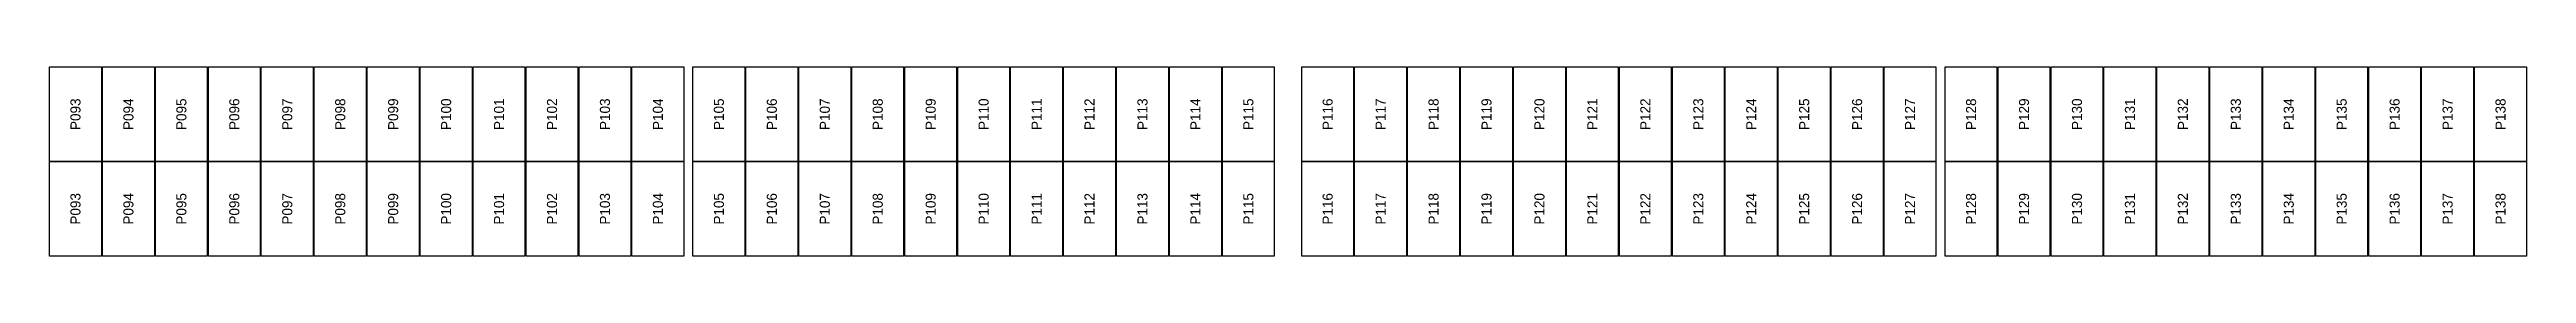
# Model space of a CAD drawing. Extents: x 296295 to 296770, y 651564 to 652121.
# Drawn here: x 296672.9 to 296727.1, y 651629.1 to 651633.3 of the extents above; entities that cross this region are included whole.
import ezdxf
from ezdxf.enums import TextEntityAlignment as Align

# ---------------------------------------------------------------- set-up
doc = ezdxf.new("R2010")
doc.units = 0

msp = doc.modelspace()

# ---------------------------------------------------------------- texts
at = {"layer": 'PANEL_POSITION'}
for s, p in [('P093', (296673.495, 651632.219)), ('P094', (296674.653, 651632.219)), ('P095', (296675.811, 651632.219)), ('P096', (296676.969, 651632.219)), ('P097', (296678.127, 651632.219)), ('P098', (296679.285, 651632.219)), ('P099', (296680.443, 651632.219)), ('P100', (296681.601, 651632.219)), ('P101', (296682.759, 651632.219)), ('P102', (296683.917, 651632.219)), ('P103', (296685.075, 651632.219)), ('P104', (296686.233, 651632.219)), ('P105', (296687.567, 651632.219)), ('P106', (296688.725, 651632.219)), ('P107', (296689.883, 651632.219)), ('P108', (296691.041, 651632.219)), ('P109', (296692.199, 651632.219)), ('P110', (296693.357, 651632.219)), ('P111', (296694.515, 651632.219)), ('P112', (296695.673, 651632.219)), ('P113', (296696.831, 651632.219)), ('P114', (296697.989, 651632.219)), ('P115', (296699.147, 651632.219)), ('P116', (296700.881, 651632.219)), ('P117', (296702.039, 651632.219)), ('P118', (296703.197, 651632.219)), ('P119', (296704.355, 651632.219)), ('P120', (296705.513, 651632.219)), ('P121', (296706.671, 651632.219)), ('P122', (296707.829, 651632.219)), ('P123', (296708.987, 651632.219)), ('P124', (296710.145, 651632.219)), ('P125', (296711.303, 651632.219)), ('P126', (296712.461, 651632.219)), ('P127', (296713.619, 651632.219)), ('P128', (296714.953, 651632.219)), ('P129', (296716.111, 651632.219)), ('P130', (296717.269, 651632.219)), ('P131', (296718.427, 651632.219)), ('P132', (296719.585, 651632.219)), ('P133', (296720.743, 651632.219)), ('P134', (296721.901, 651632.219)), ('P135', (296723.059, 651632.219)), ('P136', (296724.217, 651632.219)), ('P137', (296725.375, 651632.219)), ('P138', (296726.533, 651632.219)), ('P093', (296673.495, 651630.156)), ('P094', (296674.653, 651630.156)), ('P095', (296675.811, 651630.156)), ('P096', (296676.969, 651630.156)), ('P097', (296678.127, 651630.156)), ('P098', (296679.285, 651630.156)), ('P099', (296680.443, 651630.156)), ('P100', (296681.601, 651630.156)), ('P101', (296682.759, 651630.156)), ('P102', (296683.917, 651630.156)), ('P103', (296685.075, 651630.156)), ('P104', (296686.233, 651630.156)), ('P105', (296687.567, 651630.156)), ('P106', (296688.725, 651630.156)), ('P107', (296689.883, 651630.156)), ('P108', (296691.041, 651630.156)), ('P109', (296692.199, 651630.156)), ('P110', (296693.357, 651630.156)), ('P111', (296694.515, 651630.156)), ('P112', (296695.673, 651630.156)), ('P113', (296696.831, 651630.156)), ('P114', (296697.989, 651630.156)), ('P115', (296699.147, 651630.156)), ('P116', (296700.881, 651630.156)), ('P117', (296702.039, 651630.156)), ('P118', (296703.197, 651630.156)), ('P119', (296704.355, 651630.156)), ('P120', (296705.513, 651630.156)), ('P121', (296706.671, 651630.156)), ('P122', (296707.829, 651630.156)), ('P123', (296708.987, 651630.156)), ('P124', (296710.145, 651630.156)), ('P125', (296711.303, 651630.156)), ('P126', (296712.461, 651630.156)), ('P127', (296713.619, 651630.156)), ('P128', (296714.953, 651630.156)), ('P129', (296716.111, 651630.156)), ('P130', (296717.269, 651630.156)), ('P131', (296718.427, 651630.156)), ('P132', (296719.585, 651630.156)), ('P133', (296720.743, 651630.156)), ('P134', (296721.901, 651630.156)), ('P135', (296723.059, 651630.156)), ('P136', (296724.217, 651630.156)), ('P137', (296725.375, 651630.156)), ('P138', (296726.533, 651630.156))]:
    msp.add_text(s, height=0.22, rotation=90, dxfattribs=at).set_placement(p, align=Align.MIDDLE_CENTER)

# ---------------------------------------------------------------- linework, layer by layer
at = {"layer": 'PANELS_MASTER'}
for points in [[(296672.928, 651633.251), (296674.062, 651633.251), (296674.062, 651631.188), (296672.928, 651631.188)], [(296674.086, 651633.251), (296675.22, 651633.251), (296675.22, 651631.188), (296674.086, 651631.188)], [(296675.244, 651633.251), (296676.378, 651633.251), (296676.378, 651631.188), (296675.244, 651631.188)], [(296676.402, 651633.251), (296677.536, 651633.251), (296677.536, 651631.188), (296676.402, 651631.188)], [(296677.56, 651633.251), (296678.694, 651633.251), (296678.694, 651631.188), (296677.56, 651631.188)], [(296678.718, 651633.251), (296679.852, 651633.251), (296679.852, 651631.188), (296678.718, 651631.188)], [(296679.876, 651633.251), (296681.01, 651633.251), (296681.01, 651631.188), (296679.876, 651631.188)], [(296681.034, 651633.251), (296682.168, 651633.251), (296682.168, 651631.188), (296681.034, 651631.188)], [(296682.192, 651633.251), (296683.326, 651633.251), (296683.326, 651631.188), (296682.192, 651631.188)], [(296683.35, 651633.251), (296684.484, 651633.251), (296684.484, 651631.188), (296683.35, 651631.188)], [(296684.508, 651633.251), (296685.642, 651633.251), (296685.642, 651631.188), (296684.508, 651631.188)], [(296685.666, 651633.251), (296686.8, 651633.251), (296686.8, 651631.188), (296685.666, 651631.188)], [(296687, 651633.251), (296688.134, 651633.251), (296688.134, 651631.188), (296687, 651631.188)], [(296688.158, 651633.251), (296689.292, 651633.251), (296689.292, 651631.188), (296688.158, 651631.188)], [(296689.316, 651633.251), (296690.45, 651633.251), (296690.45, 651631.188), (296689.316, 651631.188)], [(296690.474, 651633.251), (296691.608, 651633.251), (296691.608, 651631.188), (296690.474, 651631.188)], [(296691.632, 651633.251), (296692.766, 651633.251), (296692.766, 651631.188), (296691.632, 651631.188)], [(296692.79, 651633.251), (296693.924, 651633.251), (296693.924, 651631.188), (296692.79, 651631.188)], [(296693.948, 651633.251), (296695.082, 651633.251), (296695.082, 651631.188), (296693.948, 651631.188)], [(296695.106, 651633.251), (296696.24, 651633.251), (296696.24, 651631.188), (296695.106, 651631.188)], [(296696.264, 651633.251), (296697.398, 651633.251), (296697.398, 651631.188), (296696.264, 651631.188)], [(296697.422, 651633.251), (296698.556, 651633.251), (296698.556, 651631.188), (296697.422, 651631.188)], [(296698.58, 651633.251), (296699.714, 651633.251), (296699.714, 651631.188), (296698.58, 651631.188)], [(296700.314, 651633.251), (296701.448, 651633.251), (296701.448, 651631.188), (296700.314, 651631.188)], [(296701.472, 651633.251), (296702.606, 651633.251), (296702.606, 651631.188), (296701.472, 651631.188)], [(296702.63, 651633.251), (296703.764, 651633.251), (296703.764, 651631.188), (296702.63, 651631.188)], [(296703.788, 651633.251), (296704.922, 651633.251), (296704.922, 651631.188), (296703.788, 651631.188)], [(296704.946, 651633.251), (296706.08, 651633.251), (296706.08, 651631.188), (296704.946, 651631.188)], [(296706.104, 651633.251), (296707.238, 651633.251), (296707.238, 651631.188), (296706.104, 651631.188)], [(296707.262, 651633.251), (296708.396, 651633.251), (296708.396, 651631.188), (296707.262, 651631.188)], [(296708.42, 651633.251), (296709.554, 651633.251), (296709.554, 651631.188), (296708.42, 651631.188)], [(296709.578, 651633.251), (296710.712, 651633.251), (296710.712, 651631.188), (296709.578, 651631.188)], [(296710.736, 651633.251), (296711.87, 651633.251), (296711.87, 651631.188), (296710.736, 651631.188)], [(296711.894, 651633.251), (296713.028, 651633.251), (296713.028, 651631.188), (296711.894, 651631.188)], [(296713.052, 651633.251), (296714.186, 651633.251), (296714.186, 651631.188), (296713.052, 651631.188)], [(296714.386, 651633.251), (296715.52, 651633.251), (296715.52, 651631.188), (296714.386, 651631.188)], [(296715.544, 651633.251), (296716.678, 651633.251), (296716.678, 651631.188), (296715.544, 651631.188)], [(296716.702, 651633.251), (296717.836, 651633.251), (296717.836, 651631.188), (296716.702, 651631.188)], [(296717.86, 651633.251), (296718.994, 651633.251), (296718.994, 651631.188), (296717.86, 651631.188)], [(296719.018, 651633.251), (296720.152, 651633.251), (296720.152, 651631.188), (296719.018, 651631.188)], [(296720.176, 651633.251), (296721.31, 651633.251), (296721.31, 651631.188), (296720.176, 651631.188)], [(296721.334, 651633.251), (296722.468, 651633.251), (296722.468, 651631.188), (296721.334, 651631.188)], [(296722.492, 651633.251), (296723.626, 651633.251), (296723.626, 651631.188), (296722.492, 651631.188)], [(296723.65, 651633.251), (296724.784, 651633.251), (296724.784, 651631.188), (296723.65, 651631.188)], [(296724.808, 651633.251), (296725.942, 651633.251), (296725.942, 651631.188), (296724.808, 651631.188)], [(296725.966, 651633.251), (296727.1, 651633.251), (296727.1, 651631.188), (296725.966, 651631.188)], [(296672.928, 651631.188), (296674.062, 651631.188), (296674.062, 651629.125), (296672.928, 651629.125)], [(296674.086, 651631.188), (296675.22, 651631.188), (296675.22, 651629.125), (296674.086, 651629.125)], [(296675.244, 651631.188), (296676.378, 651631.188), (296676.378, 651629.125), (296675.244, 651629.125)], [(296676.402, 651631.188), (296677.536, 651631.188), (296677.536, 651629.125), (296676.402, 651629.125)], [(296677.56, 651631.188), (296678.694, 651631.188), (296678.694, 651629.125), (296677.56, 651629.125)], [(296678.718, 651631.188), (296679.852, 651631.188), (296679.852, 651629.125), (296678.718, 651629.125)], [(296679.876, 651631.188), (296681.01, 651631.188), (296681.01, 651629.125), (296679.876, 651629.125)], [(296681.034, 651631.188), (296682.168, 651631.188), (296682.168, 651629.125), (296681.034, 651629.125)], [(296682.192, 651631.188), (296683.326, 651631.188), (296683.326, 651629.125), (296682.192, 651629.125)], [(296683.35, 651631.188), (296684.484, 651631.188), (296684.484, 651629.125), (296683.35, 651629.125)], [(296684.508, 651631.188), (296685.642, 651631.188), (296685.642, 651629.125), (296684.508, 651629.125)], [(296685.666, 651631.188), (296686.8, 651631.188), (296686.8, 651629.125), (296685.666, 651629.125)], [(296687, 651631.188), (296688.134, 651631.188), (296688.134, 651629.125), (296687, 651629.125)], [(296688.158, 651631.188), (296689.292, 651631.188), (296689.292, 651629.125), (296688.158, 651629.125)], [(296689.316, 651631.188), (296690.45, 651631.188), (296690.45, 651629.125), (296689.316, 651629.125)], [(296690.474, 651631.188), (296691.608, 651631.188), (296691.608, 651629.125), (296690.474, 651629.125)], [(296691.632, 651631.188), (296692.766, 651631.188), (296692.766, 651629.125), (296691.632, 651629.125)], [(296692.79, 651631.188), (296693.924, 651631.188), (296693.924, 651629.125), (296692.79, 651629.125)], [(296693.948, 651631.188), (296695.082, 651631.188), (296695.082, 651629.125), (296693.948, 651629.125)], [(296695.106, 651631.188), (296696.24, 651631.188), (296696.24, 651629.125), (296695.106, 651629.125)], [(296696.264, 651631.188), (296697.398, 651631.188), (296697.398, 651629.125), (296696.264, 651629.125)], [(296697.422, 651631.188), (296698.556, 651631.188), (296698.556, 651629.125), (296697.422, 651629.125)], [(296698.58, 651631.188), (296699.714, 651631.188), (296699.714, 651629.125), (296698.58, 651629.125)], [(296700.314, 651631.188), (296701.448, 651631.188), (296701.448, 651629.125), (296700.314, 651629.125)], [(296701.472, 651631.188), (296702.606, 651631.188), (296702.606, 651629.125), (296701.472, 651629.125)], [(296702.63, 651631.188), (296703.764, 651631.188), (296703.764, 651629.125), (296702.63, 651629.125)], [(296703.788, 651631.188), (296704.922, 651631.188), (296704.922, 651629.125), (296703.788, 651629.125)], [(296704.946, 651631.188), (296706.08, 651631.188), (296706.08, 651629.125), (296704.946, 651629.125)], [(296706.104, 651631.188), (296707.238, 651631.188), (296707.238, 651629.125), (296706.104, 651629.125)], [(296707.262, 651631.188), (296708.396, 651631.188), (296708.396, 651629.125), (296707.262, 651629.125)], [(296708.42, 651631.188), (296709.554, 651631.188), (296709.554, 651629.125), (296708.42, 651629.125)], [(296709.578, 651631.188), (296710.712, 651631.188), (296710.712, 651629.125), (296709.578, 651629.125)], [(296710.736, 651631.188), (296711.87, 651631.188), (296711.87, 651629.125), (296710.736, 651629.125)], [(296711.894, 651631.188), (296713.028, 651631.188), (296713.028, 651629.125), (296711.894, 651629.125)], [(296713.052, 651631.188), (296714.186, 651631.188), (296714.186, 651629.125), (296713.052, 651629.125)], [(296714.386, 651631.188), (296715.52, 651631.188), (296715.52, 651629.125), (296714.386, 651629.125)], [(296715.544, 651631.188), (296716.678, 651631.188), (296716.678, 651629.125), (296715.544, 651629.125)], [(296716.702, 651631.188), (296717.836, 651631.188), (296717.836, 651629.125), (296716.702, 651629.125)], [(296717.86, 651631.188), (296718.994, 651631.188), (296718.994, 651629.125), (296717.86, 651629.125)], [(296719.018, 651631.188), (296720.152, 651631.188), (296720.152, 651629.125), (296719.018, 651629.125)], [(296720.176, 651631.188), (296721.31, 651631.188), (296721.31, 651629.125), (296720.176, 651629.125)], [(296721.334, 651631.188), (296722.468, 651631.188), (296722.468, 651629.125), (296721.334, 651629.125)], [(296722.492, 651631.188), (296723.626, 651631.188), (296723.626, 651629.125), (296722.492, 651629.125)], [(296723.65, 651631.188), (296724.784, 651631.188), (296724.784, 651629.125), (296723.65, 651629.125)], [(296724.808, 651631.188), (296725.942, 651631.188), (296725.942, 651629.125), (296724.808, 651629.125)], [(296725.966, 651631.188), (296727.1, 651631.188), (296727.1, 651629.125), (296725.966, 651629.125)]]:
    msp.add_lwpolyline(points, close=True, dxfattribs=at)

msp.set_redraw_order([(e.dxf.handle, doc.entitydb.next_handle()) for e in msp.query("TEXT MTEXT ATTDEF DIMENSION ARC_DIMENSION")])  # texts and dimensions are drawn at this point

doc.saveas('drawing.dxf')
